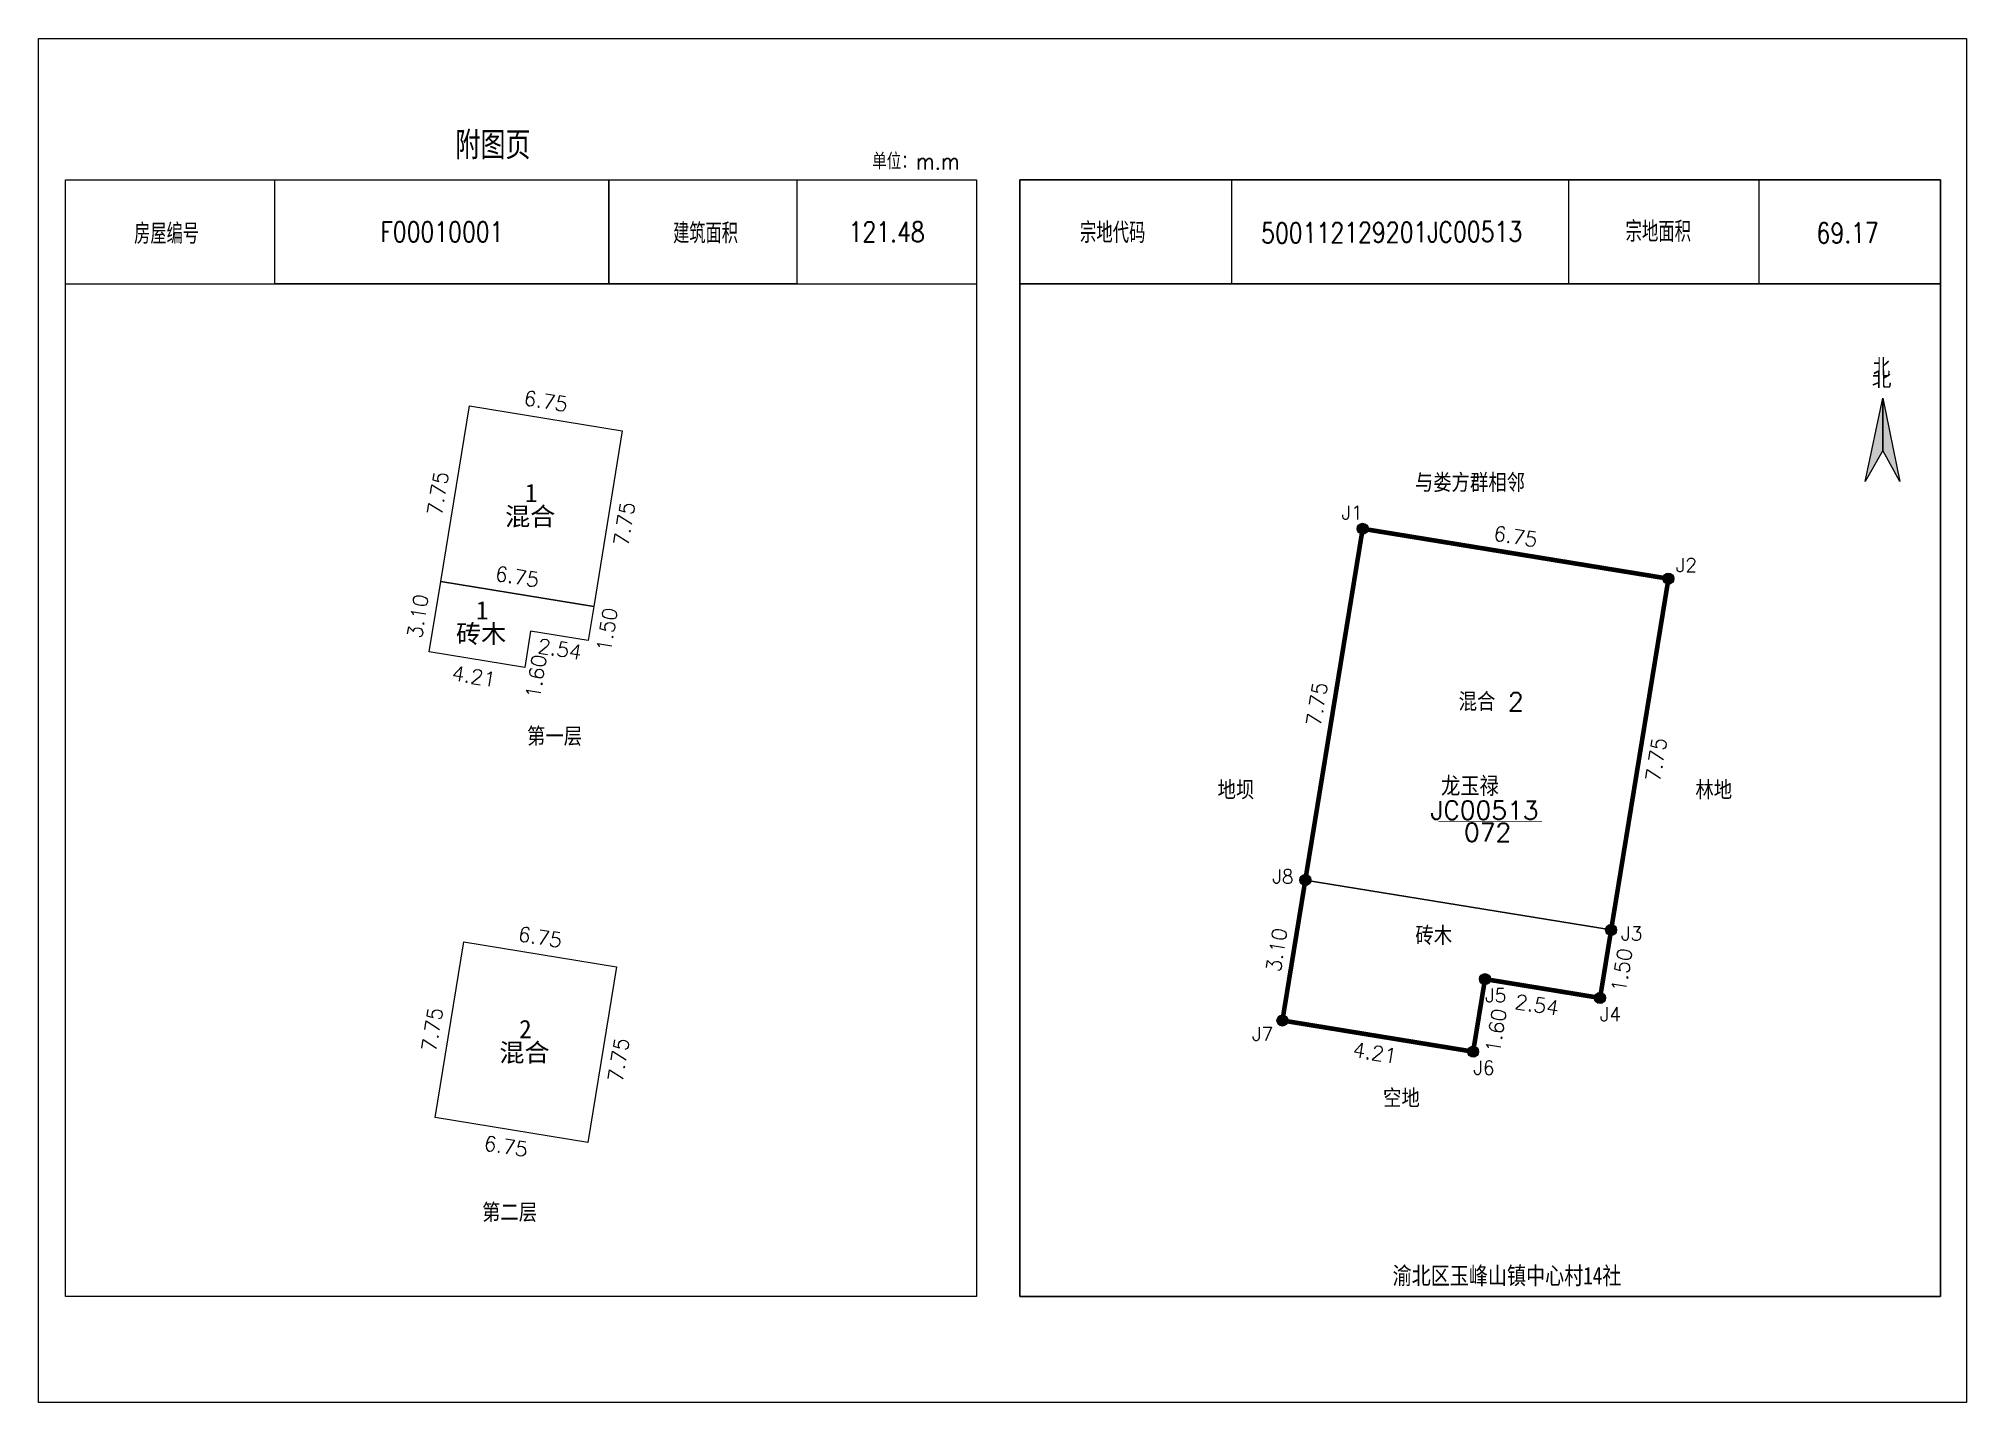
# Model space of a CAD drawing. Extents: x 36371590 to 36372043, y 3282005 to 3283161.
# Drawn here: x 36371998.26 to 36372040.26, y 3282004.52 to 3282034.22 of the extents above; entities that cross this region are included whole.
import ezdxf
from ezdxf.enums import TextEntityAlignment as Align

# ---------------------------------------------------------------- set-up
doc = ezdxf.new("R2010")
doc.units = 0
doc.header["$LTSCALE"] = 0.5
doc.linetypes.add('DASHED', pattern=[0.75, 0.5, -0.25])
doc.layers.get('0').update_dxf_attribs({"linetype": 'CONTINUOUS'})
doc.layers.add('_JMD_内', color=6, linetype='CONTINUOUS', true_color=0xff00ff)
doc.layers.add('_JZD_内', color=1, linetype='CONTINUOUS', true_color=0xff0000)
for name, color, linetype in [('_宗地图注记', 7, 'CONTINUOUS'), ('DLSS', 4, 'CONTINUOUS'), ('JZP', 1, 'CONTINUOUS'), ('TK', 7, 'CONTINUOUS'), ('ZJ', 7, 'CONTINUOUS'), ('内图框', 7, 'CONTINUOUS'), ('四至', 7, 'CONTINUOUS')]:
    doc.layers.add(name, color=color, linetype=linetype)
doc.layers.add('外图框', color=3, linetype='CONTINUOUS', plot=False)
doc.styles.add('HZ', font='rs.shx', dxfattribs={"width": 0.8, "bigfont": 'hztxt.shx'})
doc.styles.add('宋体', font='')
doc.styles.add('黑体', font='simhei.ttf')
doc.styles.get('宋体').set_extended_font_data('SimSun')

msp = doc.modelspace()

# ---------------------------------------------------------------- texts
at = {"color": 7, "linetype": 'Continuous', "style": 'HZ'}
for s, rotation, p in [('6.75', 350.7305, (36372008.807, 3282026.239)), ('7.75', 80.7302, (36372007.037, 3282023.812)), ('7.75', 80.7287, (36372011.098, 3282023.149)), ('6.75', 350.7303, (36372008.183, 3282022.415)), ('3.10', 80.7294, (36372006.6, 3282021.135)), ('1.50', 80.7311, (36372010.722, 3282020.844)), ('2.54', 350.729, (36372009.113, 3282020.84)), ('1.60', 80.7284, (36372009.176, 3282019.824)), ('4.21', 350.7296, (36372007.24, 3282020.248)), ('6.75', 350.7305, (36372008.683, 3282014.567)), ('7.75', 80.7302, (36372006.912, 3282012.139)), ('7.75', 80.7287, (36372010.973, 3282011.477)), ('6.75', 350.7303, (36372007.939, 3282010.012))]:
    msp.add_text(s, height=0.32, rotation=rotation, dxfattribs=at).set_placement(p)
at = {"color": 7, "linetype": 'Continuous'}
for s, style, p in [('1', '黑体', (36372008.852, 3282024.121)), ('混合', '黑体', (36372008.42, 3282023.611)), ('1', '黑体', (36372007.783, 3282021.566)), ('砖木', '黑体', (36372007.351, 3282021.056)), ('第一层', 'HZ', (36372008.897, 3282018.816)), ('2', '黑体', (36372008.727, 3282012.446)), ('混合', '黑体', (36372008.295, 3282011.937)), ('第二层', 'HZ', (36372007.918, 3282008.448))]:
    msp.add_text(s, height=0.4, dxfattribs=dict(at, style=style)).set_placement(p)
at = {"layer": '_宗地图注记', "color": 7, "linetype": 'Continuous', "style": 'HZ'}
for s, p in [('J1', (36372026.641, 3282023.744)), ('J2', (36372033.925, 3282022.6)), ('J8', (36372025.135, 3282015.818)), ('J3', (36372032.733, 3282014.578)), ('J5', (36372029.771, 3282013.231)), ('J4', (36372032.27, 3282012.821)), ('J7', (36372024.693, 3282012.387)), ('J6', (36372029.513, 3282011.651))]:
    msp.add_text(s, height=0.3, dxfattribs=at).set_placement(p)
at = {"layer": '_宗地图注记', "color": 6, "linetype": 'Continuous', "style": 'HZ'}
for s, p in [('混合 2', (36372029.193, 3282019.573)), ('砖木', (36372028.25, 3282014.479))]:
    msp.add_text(s, height=0.4, dxfattribs=at).set_placement(p)
at = {"layer": '_宗地图注记', "color": 1, "linetype": 'Continuous', "style": 'HZ'}
for s, height, p in [('龙玉禄', 0.42, (36372028.809, 3282017.721)), ('JC00513', 0.4, (36372028.585, 3282017.211)), ('072', 0.4, (36372029.309, 3282016.731))]:
    msp.add_text(s, height=height, dxfattribs=at).set_placement(p)
at = {"layer": 'TK', "linetype": 'Continuous', "style": 'HZ', "width": 0.9}
msp.add_text('附图页', height=0.6067, dxfattribs=at).set_placement((36372007.336, 3282031.588))
at = {"layer": 'TK', "linetype": 'DASHED', "style": 'HZ', "width": 0.9}
for s, height, p in [('单位：m.m', 0.3529, (36372016.417, 3282031.367)), ('北', 0.411, (36372038.221, 3282026.84))]:
    msp.add_text(s, height=height, dxfattribs=at).set_placement(p)
at = {"layer": 'TK', "linetype": 'Continuous', "style": 'HZ', "width": 0.8}
msp.add_text('房屋编号', height=0.4411, dxfattribs=at).set_placement((36372001.044, 3282029.99), align=Align.MIDDLE)
for s, height, p in [('建筑面积', 0.4411, (36372012.786, 3282029.976)), ('宗地代码', 0.4457, (36372021.656, 3282029.987)), ('宗地面积', 0.4457, (36372033.542, 3282030.011))]:
    msp.add_text(s, height=height, dxfattribs=at).set_placement(p, align=Align.MIDDLE_CENTER)
at = {"layer": 'TK', "linetype": 'DASHED', "style": '黑体', "width": 0.8}
msp.add_text('渝北区玉峰山镇中心村14社', height=0.38062, dxfattribs=at).set_placement((36372030.246, 3282007.087), align=Align.CENTER)
at = {"layer": 'ZJ', "color": 7, "linetype": 'Continuous', "style": 'HZ'}
for s, rotation, p in [('6.75', 350.7305, (36372029.933, 3282023.292)), ('7.75', 80.7302, (36372026.185, 3282019.224)), ('7.75', 80.7287, (36372033.577, 3282018.017)), ('3.10', 80.7294, (36372025.311, 3282013.87)), ('1.50', 80.7311, (36372032.828, 3282013.43)), ('2.54', 350.729, (36372030.401, 3282013.093)), ('1.60', 80.7284, (36372030.089, 3282012.113)), ('4.21', 350.7296, (36372026.865, 3282012.049))]:
    msp.add_text(s, height=0.32, rotation=rotation, dxfattribs=at).set_placement(p)
at = {"layer": '内图框', "char_height": 0.44, "attachment_point": 5, "style": 'HZ'}
for s, insert, width in [('F00010001', (36372007.043, 3282030.007), 7.27551), ('121.48', (36372016.732, 3282030.007), 3.91863)]:
    msp.add_mtext(s, dxfattribs=dict(at, insert=insert, width=width))
at = {"layer": '内图框', "char_height": 0.44, "attachment_point": 5, "rotation": 0.3525, "style": 'HZ'}
for s, insert, width in [('500112129201JC00513', (36372027.734, 3282029.998), 7.22325), ('69.17', (36372037.667, 3282029.985), 4.24961)]:
    msp.add_mtext(s, dxfattribs=dict(at, insert=insert, width=width))
at = {"layer": '四至', "color": 7, "linetype": 'Continuous', "style": 'HZ'}
for s, p in [('与娄方群相邻', (36372028.239, 3282024.341)), ('地坝', (36372023.941, 3282017.648)), ('林地', (36372034.351, 3282017.648)), ('空地', (36372027.547, 3282010.937))]:
    msp.add_text(s, height=0.4, dxfattribs=at).set_placement(p)

# ---------------------------------------------------------------- blocks, each defined once
blk = doc.blocks.new('指北针')
at = {"layer": '', "linetype": 'Continuous'}
for points in [[(0, 1.134), (0, 0), (-0.381, -0.676)], [(0, 1.134), (0.371, -0.68), (0, 0)]]:
    blk.add_hatch(color=7, dxfattribs=at).paths.add_polyline_path(points)
for points in [[(0, 1.134), (0, 0), (-0.381, -0.676)], [(0, 1.134), (0.371, -0.68), (0, 0)]]:
    blk.add_lwpolyline(points, close=True, dxfattribs=at)
at = {"layer": '', "linetype": 'DASHED', "style": '宋体', "width": 1}
blk.add_text('北', height=0.315, dxfattribs=at).set_placement((-0.24, 1.388))

# ---------------------------------------------------------------- hatches: boundary and pattern name
at = {"linetype": 'Continuous'}
h = msp.add_hatch(color=1, dxfattribs=at)
edge = h.paths.add_edge_path()
edge.add_arc((36372027.102, 3282023.541), 0.12, 0, 360)
at = {"linetype": 'Continuous', "true_color": 0x000000}
h = msp.add_hatch(color=18, dxfattribs=at)
edge = h.paths.add_edge_path()
edge.add_arc((36372027.102, 3282023.541), 0.11, 0, 360)
at = {"linetype": 'Continuous', "true_color": 0xffffff}
h = msp.add_hatch(color=7, dxfattribs=at)
edge = h.paths.add_edge_path(flags=0)
edge.add_arc((36372027.102, 3282023.541), 0.096, 0, 360)
at = {"linetype": 'Continuous'}
h = msp.add_hatch(color=1, dxfattribs=at)
edge = h.paths.add_edge_path()
edge.add_arc((36372033.764, 3282022.454), 0.12, 0, 360)
at = {"linetype": 'Continuous', "true_color": 0x000000}
h = msp.add_hatch(color=18, dxfattribs=at)
edge = h.paths.add_edge_path()
edge.add_arc((36372033.764, 3282022.454), 0.11, 0, 360)
at = {"linetype": 'Continuous', "true_color": 0xffffff}
h = msp.add_hatch(color=7, dxfattribs=at)
edge = h.paths.add_edge_path(flags=0)
edge.add_arc((36372033.764, 3282022.454), 0.096, 0, 360)
at = {"linetype": 'Continuous'}
h = msp.add_hatch(color=1, dxfattribs=at)
edge = h.paths.add_edge_path()
edge.add_arc((36372025.853, 3282015.892), 0.12, 0, 360)
at = {"linetype": 'Continuous', "true_color": 0x000000}
h = msp.add_hatch(color=18, dxfattribs=at)
edge = h.paths.add_edge_path()
edge.add_arc((36372025.853, 3282015.892), 0.11, 0, 360)
at = {"linetype": 'Continuous', "true_color": 0xffffff}
h = msp.add_hatch(color=7, dxfattribs=at)
edge = h.paths.add_edge_path(flags=0)
edge.add_arc((36372025.853, 3282015.892), 0.096, 0, 360)
at = {"linetype": 'Continuous'}
h = msp.add_hatch(color=1, dxfattribs=at)
edge = h.paths.add_edge_path()
edge.add_arc((36372032.515, 3282014.805), 0.12, 0, 360)
at = {"linetype": 'Continuous', "true_color": 0x000000}
h = msp.add_hatch(color=18, dxfattribs=at)
edge = h.paths.add_edge_path()
edge.add_arc((36372032.515, 3282014.805), 0.11, 0, 360)
at = {"linetype": 'Continuous', "true_color": 0xffffff}
h = msp.add_hatch(color=7, dxfattribs=at)
edge = h.paths.add_edge_path(flags=0)
edge.add_arc((36372032.515, 3282014.805), 0.096, 0, 360)
at = {"linetype": 'Continuous'}
h = msp.add_hatch(color=1, dxfattribs=at)
edge = h.paths.add_edge_path()
edge.add_arc((36372029.767, 3282013.734), 0.12, 0, 360)
at = {"linetype": 'Continuous', "true_color": 0x000000}
h = msp.add_hatch(color=18, dxfattribs=at)
edge = h.paths.add_edge_path()
edge.add_arc((36372029.767, 3282013.734), 0.11, 0, 360)
at = {"linetype": 'Continuous', "true_color": 0xffffff}
h = msp.add_hatch(color=7, dxfattribs=at)
edge = h.paths.add_edge_path(flags=0)
edge.add_arc((36372029.767, 3282013.734), 0.096, 0, 360)
at = {"linetype": 'Continuous'}
h = msp.add_hatch(color=1, dxfattribs=at)
edge = h.paths.add_edge_path()
edge.add_arc((36372032.274, 3282013.324), 0.12, 0, 360)
at = {"linetype": 'Continuous', "true_color": 0x000000}
h = msp.add_hatch(color=18, dxfattribs=at)
edge = h.paths.add_edge_path()
edge.add_arc((36372032.274, 3282013.324), 0.11, 0, 360)
at = {"linetype": 'Continuous', "true_color": 0xffffff}
h = msp.add_hatch(color=7, dxfattribs=at)
edge = h.paths.add_edge_path(flags=0)
edge.add_arc((36372032.274, 3282013.324), 0.096, 0, 360)
at = {"linetype": 'Continuous'}
h = msp.add_hatch(color=1, dxfattribs=at)
edge = h.paths.add_edge_path()
edge.add_arc((36372025.354, 3282012.833), 0.12, 0, 360)
at = {"linetype": 'Continuous', "true_color": 0x000000}
h = msp.add_hatch(color=18, dxfattribs=at)
edge = h.paths.add_edge_path()
edge.add_arc((36372025.354, 3282012.833), 0.11, 0, 360)
at = {"linetype": 'Continuous', "true_color": 0xffffff}
h = msp.add_hatch(color=7, dxfattribs=at)
edge = h.paths.add_edge_path(flags=0)
edge.add_arc((36372025.354, 3282012.833), 0.096, 0, 360)
at = {"linetype": 'Continuous'}
h = msp.add_hatch(color=1, dxfattribs=at)
edge = h.paths.add_edge_path()
edge.add_arc((36372029.509, 3282012.154), 0.12, 0, 360)
at = {"linetype": 'Continuous', "true_color": 0x000000}
h = msp.add_hatch(color=18, dxfattribs=at)
edge = h.paths.add_edge_path()
edge.add_arc((36372029.509, 3282012.154), 0.11, 0, 360)
at = {"linetype": 'Continuous', "true_color": 0xffffff}
h = msp.add_hatch(color=7, dxfattribs=at)
edge = h.paths.add_edge_path(flags=0)
edge.add_arc((36372029.509, 3282012.154), 0.096, 0, 360)

# ---------------------------------------------------------------- linework, layer by layer
at = {"color": 7, "linetype": 'Continuous'}
for centre in [(36372027.102, 3282023.541), (36372033.764, 3282022.454), (36372025.853, 3282015.892), (36372032.515, 3282014.805), (36372029.767, 3282013.734), (36372032.274, 3282013.324), (36372025.354, 3282012.833), (36372029.509, 3282012.154)]:
    msp.add_circle(centre, 0.11, dxfattribs=at)
at = {"layer": '_JMD_内', "linetype": 'Continuous', "ltscale": 0.5}
for points in [[(36372007.642, 3282026.216), (36372010.973, 3282025.673), (36372010.349, 3282021.848), (36372007.018, 3282022.392)], [(36372007.018, 3282022.392), (36372010.349, 3282021.848), (36372010.228, 3282021.108), (36372008.975, 3282021.313), (36372008.846, 3282020.523), (36372006.768, 3282020.862)], [(36372007.517, 3282014.544), (36372010.848, 3282014), (36372010.224, 3282010.176), (36372006.893, 3282010.72)]]:
    msp.add_lwpolyline(points, close=True, dxfattribs=at)
at = {"layer": '_JMD_内', "linetype": 'Continuous'}
for points in [[(36372027.102, 3282023.541), (36372033.764, 3282022.454), (36372032.515, 3282014.805), (36372025.853, 3282015.892)], [(36372025.853, 3282015.892), (36372032.515, 3282014.805), (36372032.274, 3282013.324), (36372029.767, 3282013.734), (36372029.509, 3282012.154), (36372025.354, 3282012.833)]]:
    msp.add_lwpolyline(points, close=True, dxfattribs=at)
at = {"layer": '_JZD_内', "linetype": 'Continuous', "const_width": 0.1}
msp.add_lwpolyline([(36372027.102, 3282023.541), (36372033.764, 3282022.454), (36372032.515, 3282014.805), (36372032.274, 3282013.324), (36372029.767, 3282013.734), (36372029.509, 3282012.154), (36372025.354, 3282012.833), (36372025.853, 3282015.892)], close=True, dxfattribs=at)
at = {"layer": 'DLSS', "color": 1, "linetype": 'Continuous', "const_width": 0.01}
msp.add_lwpolyline([(36372028.749, 3282017.171), (36372031.012, 3282017.171)], dxfattribs=at)
at = {"layer": 'JZP', "color": 1, "linetype": 'Continuous'}
for centre in [(36372027.102, 3282023.541), (36372033.764, 3282022.454), (36372025.853, 3282015.892), (36372032.515, 3282014.805), (36372029.767, 3282013.734), (36372032.274, 3282013.324), (36372025.354, 3282012.833), (36372029.509, 3282012.154)]:
    msp.add_circle(centre, 0.12, dxfattribs=at)
at = {"layer": '内图框', "linetype": 'Continuous'}
for points in [[(36371998.842, 3282031.139), (36372018.691, 3282031.139), (36372018.691, 3282006.821), (36371998.842, 3282006.821)], [(36372003.405, 3282031.139), (36372010.681, 3282031.139), (36372010.681, 3282028.875), (36372003.405, 3282028.875)], [(36372010.681, 3282031.139), (36372014.772, 3282031.139), (36372014.772, 3282028.875), (36372010.681, 3282028.875)], [(36372019.635, 3282031.139), (36372039.691, 3282031.139), (36372039.691, 3282006.821), (36372019.635, 3282006.821)], [(36372019.635, 3282031.139), (36372024.246, 3282031.139), (36372024.246, 3282028.875), (36372019.635, 3282028.875)], [(36372019.635, 3282028.875), (36372039.691, 3282028.875), (36372039.691, 3282031.139), (36372019.635, 3282031.139)], [(36372031.597, 3282031.139), (36372035.731, 3282031.139), (36372035.731, 3282028.875), (36372031.597, 3282028.875)], [(36371998.842, 3282028.875), (36372018.691, 3282028.875), (36372018.691, 3282006.821), (36371998.842, 3282006.821)]]:
    msp.add_lwpolyline(points, close=True, dxfattribs=at)
msp.add_lwpolyline([(36371999.406, 3282028.875), (36372018.549, 3282028.875)], dxfattribs=at)
at = {"layer": '内图框', "color": 7, "linetype": 'Continuous', "flags": 128}
msp.add_lwpolyline([(36372019.635, 3282028.875), (36372019.635, 3282006.821), (36372039.691, 3282006.821), (36372039.691, 3282028.875), (36372019.635, 3282028.875)], close=True, dxfattribs=at)
at = {"layer": '外图框', "linetype": 'Continuous', "flags": 128}
msp.add_lwpolyline([(36372019.256, 3282004.516), (36371998.256, 3282004.516), (36371998.256, 3282034.216), (36372019.256, 3282034.216), (36372040.256, 3282034.216), (36372040.256, 3282004.516)], close=True, dxfattribs=at)

# ---------------------------------------------------------------- block references
at = {"layer": '内图框', "linetype": 'Continuous'}
msp.add_blockref('指北针', (36372038.433, 3282025.248), dxfattribs=at)

msp.set_redraw_order([(e.dxf.handle, doc.entitydb.next_handle()) for e in msp.query("TEXT MTEXT ATTDEF DIMENSION ARC_DIMENSION")])  # texts and dimensions are drawn at this point

doc.saveas('drawing.dxf')
